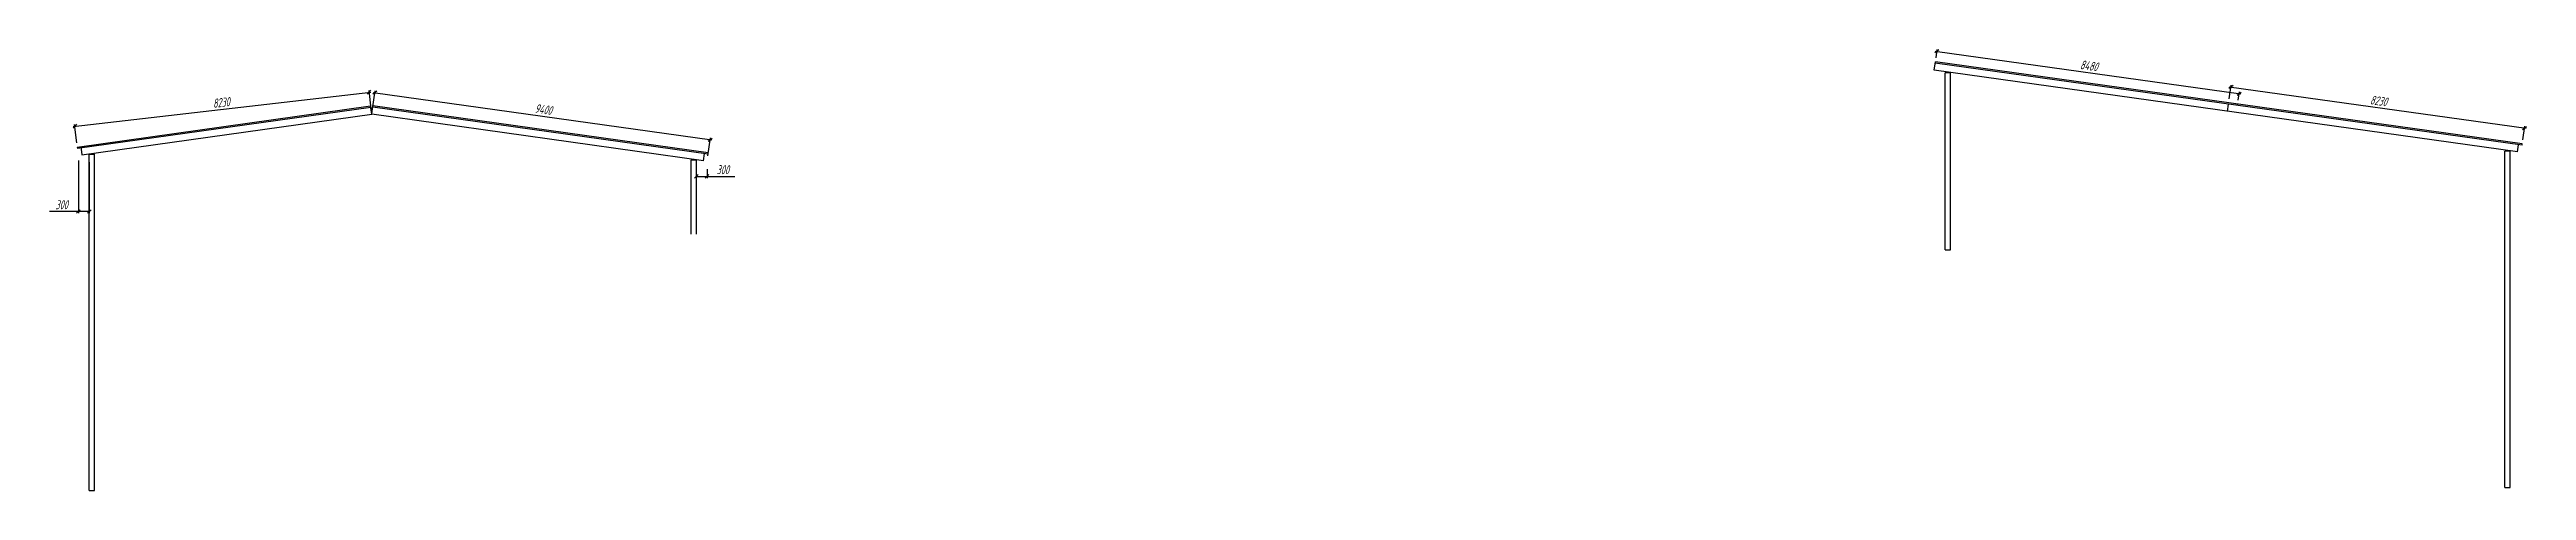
# Model space of a CAD drawing. Header units: millimetres. Extents: x -351329 to 406471, y -253833 to 111767.
# Drawn here: x -245470 to -176699, y -164004 to -151756 of the extents above; entities that cross this region are included whole.
import ezdxf

# ---------------------------------------------------------------- set-up
doc = ezdxf.new("R2010")
doc.units = ezdxf.units.MM
for name, color, linetype, lineweight in [('_Размеры', 120, 'Continuous', 13), ('_Сендвичи', 230, 'Continuous', 30), ('_Сендвичи кровля', 5, 'Continuous', 30), ('выноска', 7, 'Continuous', 13)]:
    doc.layers.add(name, color=color, linetype=linetype, lineweight=lineweight)
doc.styles.add('СПДС_размеры', font='spdswin.shx', dxfattribs={"width": 0.8, "oblique": 15})
doc.dimstyles.new('СПДС', dxfattribs={"dimtxt": 2.5, "dimasz": 1, "dimexe": 0.5, "dimexo": 1.5, "dimtad": 1, "dimdec": 0, "dimtxsty": 'СПДС_размеры', "dimblk": 'OBLIQUE', "dimcen": 2.5, "dimdle": 0.5, "dimadec": 8, "dimazin": 0, "dimtfac": 1, "dimtdec": 0, "dimtix": 1, "dimtmove": 0, "dimatfit": 3, "dimfxl": 1, "dimarcsym": 0})

msp = doc.modelspace()

# ---------------------------------------------------------------- blocks, each defined once
blk = doc.blocks.new('_Oblique')
at = {"layer": 'выноска', "color": 0, "lineweight": -2}
blk.add_line((-0.5, -0.5), (0.5, 0.5), dxfattribs=at)
blk = doc.blocks.new('*D694')
at = {"layer": '_Размеры', "color": 0, "lineweight": -2, "ltscale": 100, "transparency": 16777216}
for p, q in [((-193117, -151799), (-184627, -152987)), ((-193093, -151986), (-193061, -151756)), ((-184702, -153160), (-184670, -152931))]:
    blk.add_line(p, q, dxfattribs=at)
at = {"layer": 'Defpoints', "color": 0, "ltscale": 100, "transparency": 16777216}
for p in [(-193114, -152134), (-184722, -153309), (-184676, -152980)]:
    blk.add_point(p, dxfattribs=at)
at = {"layer": '_Размеры', "color": 0, "lineweight": -2, "ltscale": 100, "transparency": 16777216, "xscale": 100, "yscale": 100, "zscale": 100}
for p, rotation in [((-193068, -151806), 172.0333581431104), ((-184676, -152980), 352.0333581431104)]:
    blk.add_blockref('_Oblique', p, dxfattribs=dict(at, rotation=rotation))
at = {"layer": '_Размеры', "color": 0, "ltscale": 100, "transparency": 16777216, "insert": (-188846, -152207), "char_height": 250, "attachment_point": 5, "rotation": 352.03336, "style": 'СПДС_размеры'}
blk.add_mtext('8480', dxfattribs=at)
blk = doc.blocks.new('*D695')
at = {"layer": '_Размеры', "color": 0, "lineweight": -2, "ltscale": 100, "transparency": 16777216}
for p, q in [((-184953, -152791), (-176706, -153945)), ((-184949, -153126), (-184896, -152748)), ((-176802, -154266), (-176749, -153889))]:
    blk.add_line(p, q, dxfattribs=at)
at = {"layer": 'Defpoints', "color": 0, "ltscale": 100, "transparency": 16777216}
for p in [(-184970, -153274), (-176756, -153938), (-176822, -154414)]:
    blk.add_point(p, dxfattribs=at)
at = {"layer": '_Размеры', "color": 0, "lineweight": -2, "ltscale": 100, "transparency": 16777216, "xscale": 100, "yscale": 100, "zscale": 100}
for p, rotation in [((-184903, -152798), 172.0333581431152), ((-176756, -153938), 352.0333581431152)]:
    blk.add_blockref('_Oblique', p, dxfattribs=dict(at, rotation=rotation))
at = {"layer": '_Размеры', "color": 0, "ltscale": 100, "transparency": 16777216, "insert": (-180804, -153182), "char_height": 250, "attachment_point": 5, "rotation": 352.03336, "style": 'СПДС_размеры'}
blk.add_mtext('8230', dxfattribs=at)
blk = doc.blocks.new('*D701')
at = {"layer": '_Размеры', "color": 0, "lineweight": -2, "ltscale": 100, "transparency": 16777216}
for p, q in [((-244817, -153892), (-236545, -152938)), ((-236541, -153406), (-236600, -152894)), ((-244714, -154349), (-244773, -153837))]:
    blk.add_line(p, q, dxfattribs=at)
at = {"layer": 'Defpoints', "color": 0, "ltscale": 100, "transparency": 16777216}
for p in [(-236594, -152944), (-236524, -153555), (-244697, -154498)]:
    blk.add_point(p, dxfattribs=at)
at = {"layer": '_Размеры', "color": 0, "lineweight": -2, "ltscale": 100, "transparency": 16777216, "xscale": 100, "yscale": 100, "zscale": 100}
for p, rotation in [((-236594, -152944), 6.58141596568549), ((-244768, -153887), 186.5814159656855)]:
    blk.add_blockref('_Oblique', p, dxfattribs=dict(at, rotation=rotation))
at = {"layer": '_Размеры', "color": 0, "ltscale": 100, "transparency": 16777216, "insert": (-240702, -153229), "char_height": 250, "attachment_point": 5, "rotation": 6.58142, "style": 'СПДС_размеры'}
blk.add_mtext('8230', dxfattribs=at)
blk = doc.blocks.new('*D702')
at = {"layer": '_Размеры', "color": 0, "lineweight": -2, "ltscale": 100, "transparency": 16777216}
for p, q in [((-236503, -153407), (-236432, -152904)), ((-236489, -152947), (-227079, -154265)), ((-227192, -154711), (-227122, -154208))]:
    blk.add_line(p, q, dxfattribs=at)
at = {"layer": 'Defpoints', "color": 0, "ltscale": 100, "transparency": 16777216}
for p in [(-236524, -153555), (-227129, -154258), (-227213, -154860)]:
    blk.add_point(p, dxfattribs=at)
at = {"layer": '_Размеры', "color": 0, "lineweight": -2, "ltscale": 100, "transparency": 16777216, "xscale": 100, "yscale": 100, "zscale": 100}
for p, rotation in [((-236439, -152953), 172.0256744815387), ((-227129, -154258), 352.0256744815387)]:
    blk.add_blockref('_Oblique', p, dxfattribs=dict(at, rotation=rotation))
at = {"layer": '_Размеры', "color": 0, "ltscale": 100, "transparency": 16777216, "insert": (-231758, -153420), "char_height": 250, "attachment_point": 5, "rotation": 352.02567, "style": 'СПДС_размеры'}
blk.add_mtext('9400', dxfattribs=at)
blk = doc.blocks.new('*D703')
at = {"layer": '_Размеры', "color": 0, "lineweight": -2, "ltscale": 100, "transparency": 16777216}
for p, q in [((-244669, -154840), (-244669, -156306)), ((-244369, -154881), (-244369, -156306)), ((-244669, -156256), (-245470, -156256)), ((-244369, -156256), (-244719, -156256))]:
    blk.add_line(p, q, dxfattribs=at)
at = {"layer": 'Defpoints', "color": 0, "ltscale": 100, "transparency": 16777216}
for p in [(-244669, -154690), (-244369, -154731), (-244369, -156256)]:
    blk.add_point(p, dxfattribs=at)
at = {"layer": '_Размеры', "color": 0, "lineweight": -2, "ltscale": 100, "transparency": 16777216, "xscale": 100, "yscale": 100, "zscale": 100, "rotation": 180}
blk.add_blockref('_Oblique', (-244669, -156256), dxfattribs=at)
at = {"layer": '_Размеры', "color": 0, "lineweight": -2, "ltscale": 100, "transparency": 16777216, "xscale": 100, "yscale": 100, "zscale": 100}
blk.add_blockref('_Oblique', (-244369, -156256), dxfattribs=at)
at = {"layer": '_Размеры', "color": 0, "ltscale": 100, "transparency": 16777216, "insert": (-245135, -156068), "char_height": 250, "attachment_point": 5, "style": 'СПДС_размеры'}
blk.add_mtext('300', dxfattribs=at)
blk = doc.blocks.new('*D704')
at = {"layer": '_Размеры', "color": 0, "lineweight": -2, "ltscale": 100, "transparency": 16777216}
for p, q in [((-227513, -154949), (-227513, -155332)), ((-227513, -155282), (-227163, -155282)), ((-227213, -155078), (-227213, -155332)), ((-227213, -155282), (-226442, -155282))]:
    blk.add_line(p, q, dxfattribs=at)
at = {"layer": 'Defpoints', "color": 0, "ltscale": 100, "transparency": 16777216}
for p in [(-227513, -154799), (-227513, -155282), (-227213, -154928)]:
    blk.add_point(p, dxfattribs=at)
at = {"layer": '_Размеры', "color": 0, "lineweight": -2, "ltscale": 100, "transparency": 16777216, "xscale": 100, "yscale": 100, "zscale": 100, "rotation": 180}
blk.add_blockref('_Oblique', (-227513, -155282), dxfattribs=at)
at = {"layer": '_Размеры', "color": 0, "lineweight": -2, "ltscale": 100, "transparency": 16777216, "xscale": 100, "yscale": 100, "zscale": 100}
blk.add_blockref('_Oblique', (-227213, -155282), dxfattribs=at)
at = {"layer": '_Размеры', "color": 0, "ltscale": 100, "transparency": 16777216, "insert": (-226777, -155094), "char_height": 250, "attachment_point": 5, "style": 'СПДС_размеры'}
blk.add_mtext('300', dxfattribs=at)

# ---------------------------------------------------------------- dimensions: what is measured, and where the dimension line sits
at = {"layer": '_Размеры', "color": 1, "ltscale": 100}
for p1, p2, distance, text, picture, middle in [((-193113.6, -152134.5), (-184722.4, -153308.8), 331.8, '8480', '*D694', (-188846, -152207.3)), ((-244697, -154498.4), (-236523.7, -153555.4), 615.7, '8230', '*D701', (-240702.4, -153229)), ((-236523.7, -153555.4), (-227212.9, -154859.7), 607.8, '9400', '*D702', (-231758, -153419.9)), ((-184970, -153274.1), (-176822.3, -154414.4), 480.9, '8230', '*D695', (-180803.5, -153182.3))]:
    dim = msp.add_aligned_dim(p1=p1, p2=p2, distance=distance, text=text, dimstyle='СПДС', override={"dimscale": 100}, dxfattribs=at)
    dim.commit()
    dim.dimension.update_dxf_attribs({"geometry": picture, "text_midpoint": middle})
dim = msp.add_linear_dim(base=(-244369.3, -156255.5), p1=(-244669, -154690), p2=(-244369.3, -154731), dimstyle='СПДС', override={"dimscale": 100}, dxfattribs=at)
dim.commit()
dim.dimension.update_dxf_attribs({"geometry": '*D703', "text_midpoint": (-245134.7, -156255.5), "dimtype": 160})
at = {"layer": '_Размеры', "color": 1, "ltscale": 100, "true_color": 0xf70000}
dim = msp.add_linear_dim(base=(-227512.9, -155282), p1=(-227212.9, -154928), p2=(-227512.9, -154798.6), dimstyle='СПДС', override={"dimscale": 100}, dxfattribs=at)
dim.commit()
dim.dimension.update_dxf_attribs({"geometry": '*D704', "text_midpoint": (-226777.3, -155282), "dimtype": 160})

# ---------------------------------------------------------------- linework, layer by layer
at = {"layer": '_Сендвичи', "color": 1, "ltscale": 100, "true_color": 0xf70000}
for p, q in [((-192841.3, -157319.7), (-192841.3, -152399.7)), ((-192691.3, -152399.7), (-192841.3, -152399.7)), ((-192691.3, -157319.7), (-192691.3, -152399.7)), ((-244369.3, -154663.7), (-244219.3, -154663.7)), ((-244219.3, -164003.7), (-244219.3, -154663.7)), ((-177300.1, -163919.7), (-177300.1, -154579.7)), ((-177150.1, -154579.7), (-177300.1, -154579.7)), ((-177150.1, -163919.7), (-177150.1, -154579.7)), ((-227662.9, -154833.3), (-227662.9, -156888.1)), ((-227512.9, -154833.3), (-227662.9, -154833.3)), ((-227512.9, -154833.3), (-227512.9, -156888.1))]:
    msp.add_line(p, q, dxfattribs=at)
at = {"layer": '_Сендвичи', "color": 1, "ltscale": 100}
for p, q in [((-244369.3, -164003.7), (-244369.3, -154663.7)), ((-192841.3, -157319.7), (-192691.3, -157319.7)), ((-244369.3, -164003.7), (-244219.3, -164003.7)), ((-177300.1, -163919.7), (-177150.1, -163919.7))]:
    msp.add_line(p, q, dxfattribs=at)
at = {"layer": '_Сендвичи кровля', "color": 1, "ltscale": 100, "true_color": 0xf70000}
for p, q in [((-193141.3, -152332.5), (-193108.7, -152099.8)), ((-176949.1, -154598.6), (-193141.3, -152332.5)), ((-176817.5, -154379.7), (-193108.7, -152099.8)), ((-244701.9, -154463.8), (-236556.3, -153322.7)), ((-244697, -154498.4), (-236551.4, -153357.4)), ((-227185.2, -154661.6), (-236495.9, -153357.4)), ((-227180.3, -154627), (-236491.1, -153322.7)), ((-244570.3, -154682.6), (-236523.7, -153555.4)), ((-227311.9, -154845.8), (-236523.7, -153555.4)), ((-227311.9, -154845.9), (-227284.2, -154647.8)), ((-176949.1, -154598.6), (-176921.4, -154400.5)), ((-176822.3, -154414.4), (-176817.5, -154379.7))]:
    msp.add_line(p, q, dxfattribs=at)
at = {"layer": '_Сендвичи кровля', "color": 1, "ltscale": 100}
for p, q in [((-176822.3, -154414.4), (-193113.6, -152134.5)), ((-236523.7, -153555.4), (-236556.3, -153322.7)), ((-236523.7, -153555.4), (-236491.1, -153322.7)), ((-184997.9, -153473.3), (-184970, -153274.1)), ((-184722.4, -153308.8), (-184717.6, -153274.1)), ((-244701.9, -154463.8), (-244697, -154498.4)), ((-244602.9, -154449.9), (-244570.3, -154682.6)), ((-227185.2, -154661.6), (-227180.3, -154627))]:
    msp.add_line(p, q, dxfattribs=at)

msp.set_redraw_order([(e.dxf.handle, doc.entitydb.next_handle()) for e in msp.query("TEXT MTEXT ATTDEF DIMENSION ARC_DIMENSION")])  # texts and dimensions are drawn at this point

doc.saveas('drawing.dxf')
